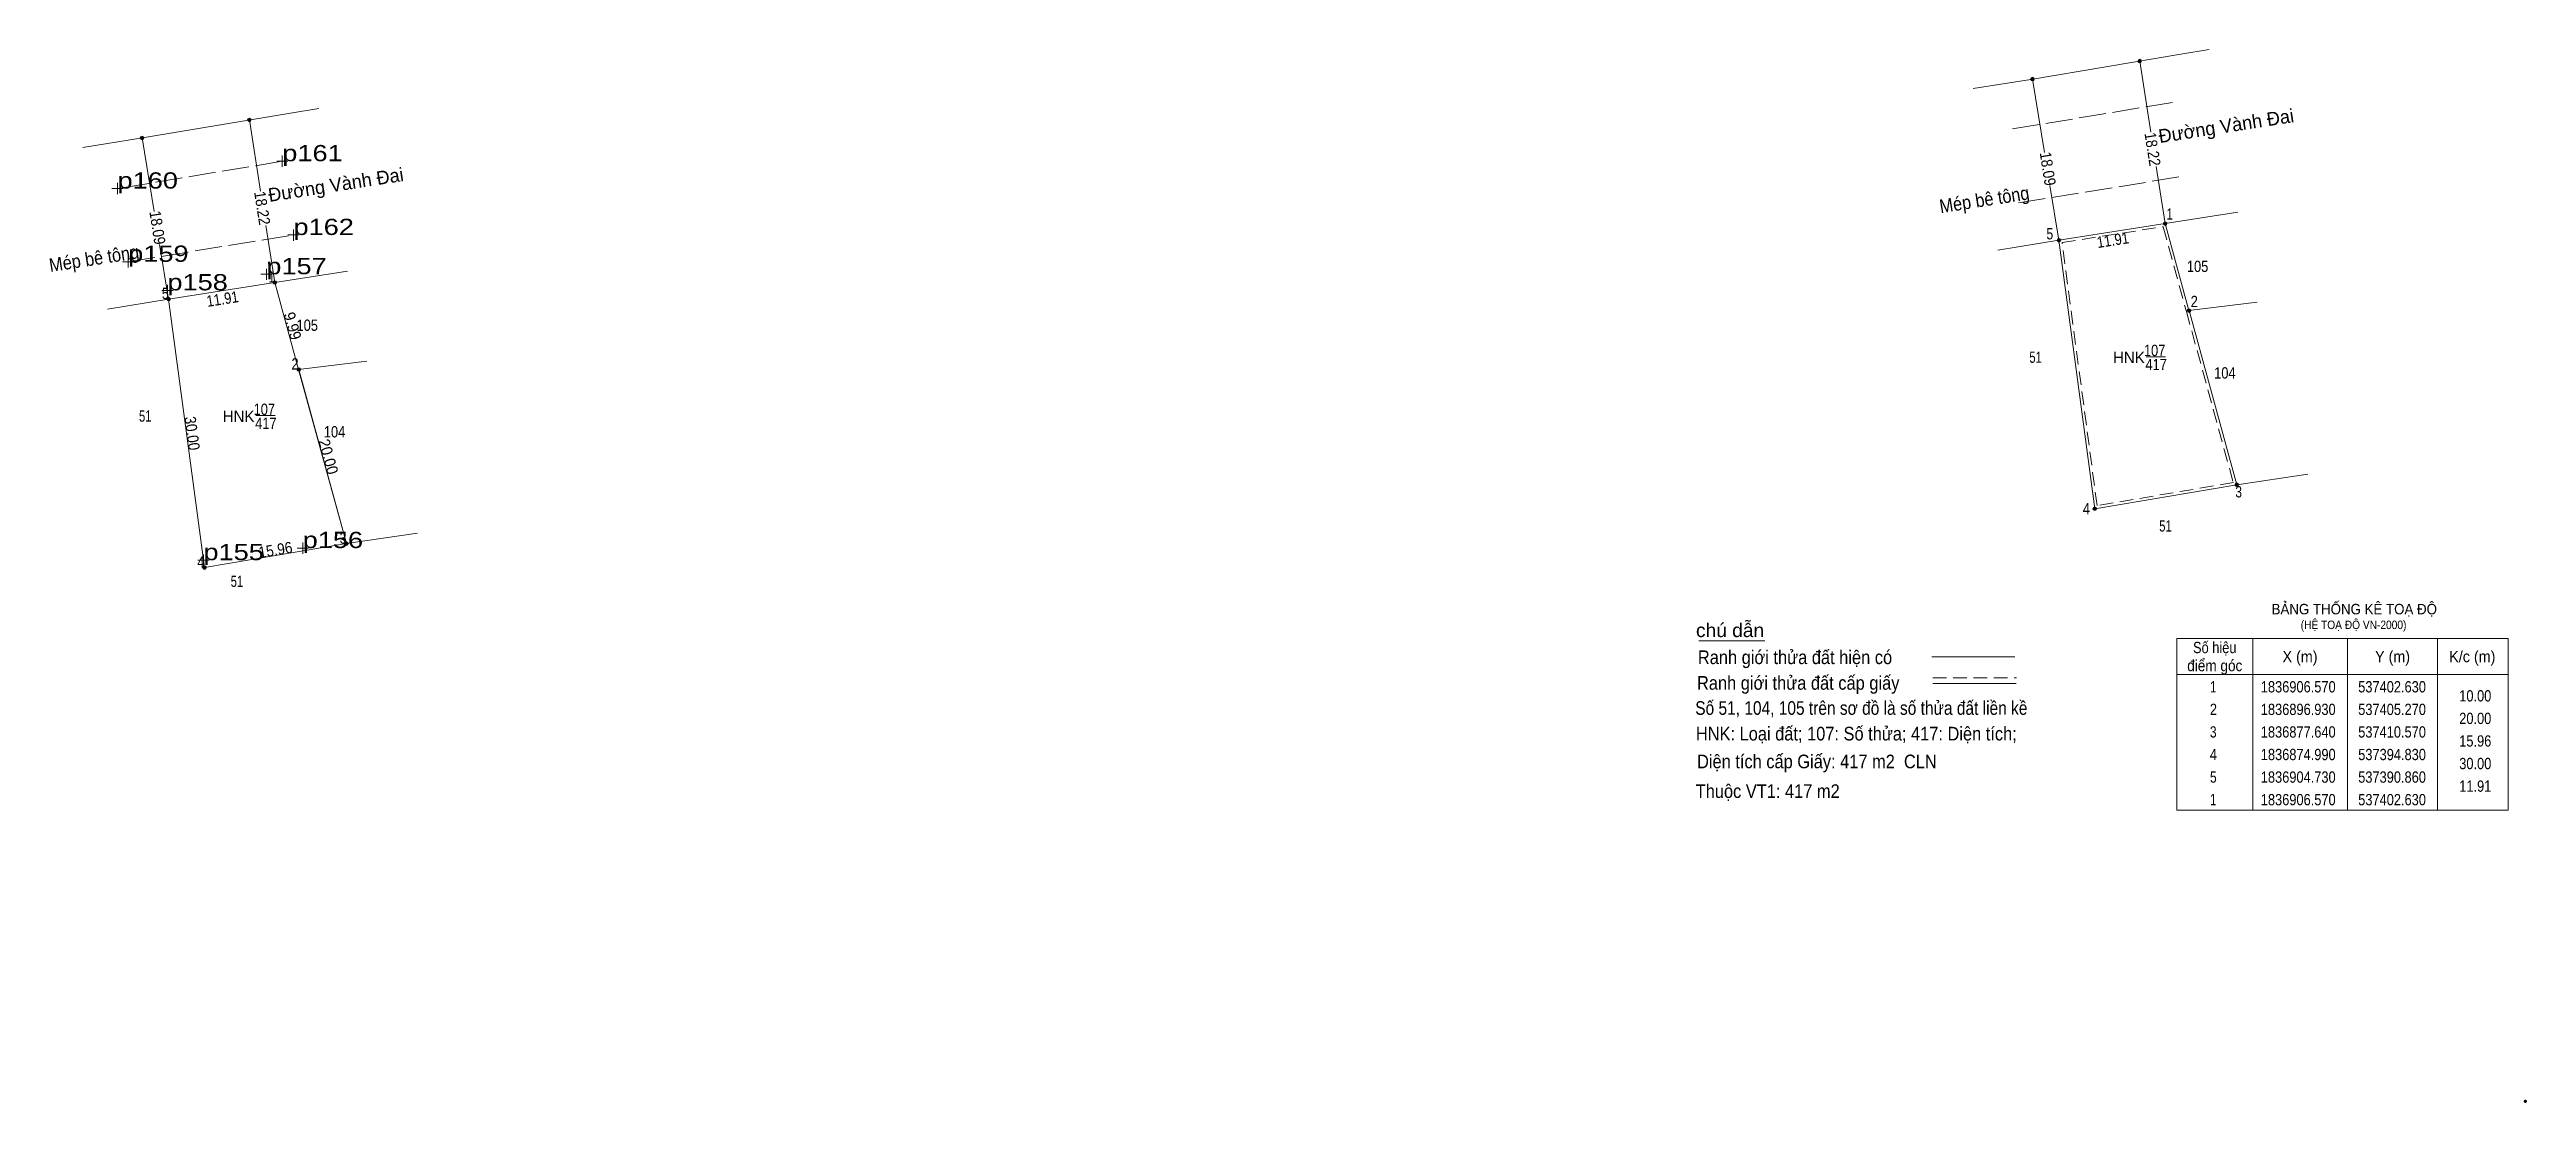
# Model space of a CAD drawing. Header units: metres. Extents: x 537174 to 537652, y 1836816 to 1836959.
# Drawn here: x 537377.7 to 537652.2, y 1836815.7 to 1836932.4 of the extents above; entities that cross this region are included whole.
import ezdxf
from ezdxf.enums import TextEntityAlignment as Align

# ---------------------------------------------------------------- set-up
doc = ezdxf.new("R2010")
doc.units = ezdxf.units.M
doc.header["$LTSCALE"] = 0.5
doc.header["$PDMODE"] = 32
doc.header["$PDSIZE"] = 0.25
doc.linetypes.add('LONG_DASHED', pattern=[7.5, 6, -1.5])
doc.linetypes.add('MEDIUM_DASHED', pattern=[4.5, 3, -1.5])
for name, color, linetype, lineweight in [('1', 7, 'Continuous', 13), ('10', 7, 'Continuous', 13), ('13', 7, 'Continuous', 13), ('15', 7, 'Continuous', 13), ('17', 7, 'Continuous', 13), ('23', 7, 'Continuous', 13), ('6', 7, 'LONG_DASHED', 13), ('63', 7, 'Continuous', 13), ('7', 7, 'Continuous', 13)]:
    doc.layers.add(name, color=color, linetype=linetype, lineweight=lineweight)
doc.layers.add('12', color=7, linetype='Continuous')
doc.layers.add('36', color=7, linetype='Continuous')

msp = doc.modelspace()

# ---------------------------------------------------------------- texts
at = {"layer": '1', "width": 0.85}
for p in [(537611.145, 1836896.86), (537401.635, 1836890.34)]:
    msp.add_text('417', height=1.25, dxfattribs=at).set_placement(p, align=Align.CENTER)
at = {"layer": '1'}
for s, height, width, p in [('BẢNG THỐNG KÊ TOẠ ĐỘ ', 1.159, 0.95, (537623.94, 1836869.81)), ('(HỆ TOẠ ĐỘ VN-2000)', 0.9374, 0.9, (537627.16, 1836868.18))]:
    msp.add_text(s, height=height, dxfattribs=dict(at, width=width)).set_placement(p)
at = {"layer": '12', "width": 1.25}
for s, p in [('p161', (537403.46, 1836920)), ('p160', (537385.2, 1836916.97)), ('p162', (537404.7, 1836911.83)), ('p159', (537386.38, 1836908.86)), ('p157', (537401.69, 1836907.48)), ('p158', (537390.73, 1836905.7)), ('p156', (537405.72, 1836877.15)), ('p155', (537394.72, 1836875.81))]:
    msp.add_text(s, height=1.8, dxfattribs=at).set_placement(p)
at = {"layer": '13'}
for s, width, p in [('105', 0.85, (537615.735, 1836907.73)), ('105', 0.85, (537406.225, 1836901.21)), ('51', 0.75, (537597.785, 1836897.67)), ('107', 0.85, (537610.975, 1836898.42)), ('104', 0.85, (537618.76, 1836895.93)), ('51', 0.75, (537388.275, 1836891.15)), ('107', 0.85, (537401.465, 1836891.9)), ('104', 0.85, (537409.25, 1836889.41)), ('51', 0.75, (537612.175, 1836878.98)), ('51', 0.75, (537398.435, 1836872.85))]:
    msp.add_text(s, height=1.25, dxfattribs=dict(at, width=width)).set_placement(p, align=Align.CENTER)
for p in [(537608.125, 1836897.64), (537398.615, 1836891.12)]:
    msp.add_text('HNK', height=1.25, dxfattribs=at).set_placement(p, align=Align.CENTER)
at = {"layer": '36'}
for p in [(537619.0195, 1836923.177), (537409.5095, 1836916.657)]:
    msp.add_text('Đường Vành Đai', height=1.5, rotation=8.856, dxfattribs=at).set_placement(p, align=Align.CENTER)
at = {"layer": '36', "width": 0.9}
for p in [(537592.2145, 1836915.0135), (537382.7045, 1836908.4935)]:
    msp.add_text('Mép bê tông', height=1.5, rotation=8.856, dxfattribs=at).set_placement(p, align=Align.CENTER)
at = {"layer": '6'}
for s, height, width, p in [('chú dẫn', 1.512, 1.05, (537560.14, 1836867.29)), ('Ranh giới thửa đất hiện có ', 1.512, 0.9, (537560.35, 1836864.3)), ('Ranh giới thửa đất cấp giấy', 1.512, 0.9, (537560.25, 1836861.46)), ('Số 51, 104, 105 trên sơ đồ là số thửa đất liền kề', 1.51, 0.85, (537560.06, 1836858.68)), ('HNK: Loại đất; 107: Số thửa; 417: Diện tích;', 1.51, 0.9, (537560.13, 1836855.84)), ('Diện tích cấp Giấy: 417 m2  CLN', 1.51, 0.9, (537560.26, 1836852.76)), ('Thuộc VT1: 417 m2', 1.51, 0.9, (537560.11, 1836849.47))]:
    msp.add_text(s, height=height, dxfattribs=dict(at, width=width)).set_placement(p)
at = {"layer": '63'}
for s, rotation, width, p in [('18.22', 278.842, 0.9, (537610.1331, 1836921.236)), ('18.09', 278.842, 0.9, (537598.5223, 1836919.0711)), ('18.22', 278.842, 0.9, (537400.6231, 1836914.7161)), ('18.09', 278.842, 0.9, (537389.0123, 1836912.5511)), ('11.91', 8.885, 0.85, (537606.4385, 1836910.6543)), ('11.91', 8.885, 0.85, (537396.9285, 1836904.1343)), ('9.99', 285.315, 0.95, (537403.9935, 1836901.5901)), ('30.00', 277.603, 0.9, (537392.8513, 1836889.7777)), ('20.00', 285.363, 0.95, (537407.9674, 1836887.1106)), ('15.96', 9.557, 0.9, (537402.8062, 1836876.3376))]:
    msp.add_text(s, height=1.25, rotation=rotation, dxfattribs=dict(at, width=width)).set_placement(p, align=Align.CENTER)
for s, width, p in [(' 1', 0.75, (537612.99, 1836913.53)), (' 5', 0.8, (537599.73, 1836911.34)), (' 5', 0.8, (537390.86, 1836904.73)), (' 1', 0.75, (537402.63, 1836906.57)), (' 2', 0.85, (537615.76, 1836903.84)), (' 2', 0.85, (537405.27, 1836896.93)), (' 3', 0.8, (537620.66, 1836882.76)), (' 4', 0.85, (537603.81, 1836880.88)), (' 3', 0.8, (537410.57, 1836877.64)), (' 4', 0.85, (537394.83, 1836874.99)), ('20.00', 0.85, (537648.29, 1836857.66)), ('10.00', 0.85, (537648.29, 1836860.16)), ('15.96', 0.85, (537648.29, 1836855.16)), ('30.00', 0.85, (537648.29, 1836852.66)), ('11.91', 0.85, (537648.29, 1836850.16))]:
    msp.add_text(s, height=1.25, dxfattribs=dict(at, width=width)).set_placement(p, align=Align.RIGHT)
for s, width, p in [('điểm góc', 0.9, (537617.64, 1836863.51)), ('Số hiệu', 0.85, (537617.64, 1836865.51)), ('X (m)', 0.95, (537627.09, 1836864.51)), ('Y (m)', 0.95, (537637.345, 1836864.51)), ('K/c (m)', 0.95, (537646.185, 1836864.51)), (' 1', 0.75, (537617.29, 1836861.16)), ('1836906.570', 0.85, (537626.89, 1836861.16)), ('537402.630', 0.85, (537637.29, 1836861.16)), (' 2', 0.85, (537617.295, 1836858.66)), ('1836896.930', 0.85, (537626.89, 1836858.66)), ('537405.270', 0.85, (537637.29, 1836858.66)), (' 3', 0.8, (537617.285, 1836856.16)), ('1836877.640', 0.85, (537626.89, 1836856.16)), ('537410.570', 0.85, (537637.29, 1836856.16)), (' 4', 0.85, (537617.29, 1836853.66)), ('1836874.990', 0.85, (537626.89, 1836853.66)), ('537394.830', 0.85, (537637.29, 1836853.66)), (' 5', 0.8, (537617.295, 1836851.16)), ('1836904.730', 0.85, (537626.89, 1836851.16)), ('537390.860', 0.85, (537637.29, 1836851.16)), (' 1', 0.75, (537617.29, 1836848.66)), ('1836906.570', 0.85, (537626.89, 1836848.66)), ('537402.630', 0.85, (537637.29, 1836848.66))]:
    msp.add_text(s, height=1.25, dxfattribs=dict(at, width=width)).set_placement(p, align=Align.CENTER)

# ---------------------------------------------------------------- hatches: boundary and pattern name
at = {"layer": '63'}
for points in [[(537609.52, 1836931.09, 1), (537609.12, 1836931.09, 1)], [(537597.63, 1836929.1, 1), (537597.23, 1836929.1, 1)], [(537400.01, 1836924.57, 1), (537399.61, 1836924.57, 1)], [(537388.12, 1836922.58, 1), (537387.72, 1836922.58, 1)], [(537600.57, 1836911.25, 1), (537600.17, 1836911.25, 1)], [(537612.34, 1836913.09, 1), (537611.94, 1836913.09, 1)], [(537402.83, 1836906.57, 1), (537402.43, 1836906.57, 1)], [(537391.06, 1836904.73, 1), (537390.66, 1836904.73, 1)], [(537614.99, 1836903.45, 1), (537614.59, 1836903.45, 1)], [(537405.48, 1836896.93, 1), (537405.08, 1836896.93, 1)], [(537620.28, 1836884.16, 1), (537619.88, 1836884.16, 1)], [(537604.54, 1836881.51, 1), (537604.14, 1836881.51, 1)], [(537410.77, 1836877.64, 1), (537410.37, 1836877.64, 1)], [(537395.03, 1836874.99, 1), (537394.63, 1836874.99, 1)]]:
    msp.add_hatch(color=256, dxfattribs=at).paths.add_polyline_path(points)

# ---------------------------------------------------------------- linework, layer by layer
at = {"layer": '1', "linetype": 'MEDIUM_DASHED'}
msp.add_lwpolyline([(537611.92, 1836912.75), (537614.49, 1836903.37), (537619.7, 1836884.4), (537604.6, 1836881.86), (537600.71, 1836911)], close=True, dxfattribs=at)
at = {"layer": '1'}
msp.add_lwpolyline([(537402.63, 1836906.57), (537405.27, 1836896.93), (537410.57, 1836877.64), (537394.83, 1836874.99), (537390.86, 1836904.73)], close=True, dxfattribs=at)
at = {"layer": '10'}
for p, q in [((537612.14, 1836913.09), (537614.78, 1836903.45)), ((537402.63, 1836906.57), (537405.27, 1836896.93)), ((537622.34, 1836904.38), (537614.78, 1836903.45)), ((537614.79, 1836903.45), (537620.08, 1836884.16)), ((537412.83, 1836897.86), (537405.27, 1836896.93)), ((537405.28, 1836896.93), (537410.57, 1836877.64)), ((537620.08, 1836884.16), (537627.97, 1836885.34)), ((537410.57, 1836877.64), (537418.46, 1836878.82))]:
    msp.add_line(p, q, dxfattribs=at)
at = {"layer": '13'}
for p, q in [((537610.03, 1836898.34), (537612.18, 1836898.34)), ((537400.52, 1836891.82), (537402.67, 1836891.82))]:
    msp.add_line(p, q, dxfattribs=at)
at = {"layer": '15'}
for p, q in [((537609.32, 1836931.09), (537610.55, 1836923.22)), ((537597.43, 1836929.1), (537598.76, 1836920.97)), ((537387.92, 1836922.58), (537389.25, 1836914.45)), ((537399.81, 1836924.57), (537401.04, 1836916.7)), ((537611.15, 1836919.41), (537612.14, 1836913.09)), ((537599.36, 1836917.3), (537600.35, 1836911.25)), ((537401.64, 1836912.89), (537402.63, 1836906.57)), ((537600.37, 1836911.25), (537604.34, 1836881.51)), ((537389.85, 1836910.78), (537390.84, 1836904.73)), ((537390.86, 1836904.73), (537394.83, 1836874.99)), ((537604.34, 1836881.51), (537620.08, 1836884.16)), ((537394.83, 1836874.99), (537410.57, 1836877.64))]:
    msp.add_line(p, q, dxfattribs=at)
at = {"layer": '17'}
msp.add_line((537560.46, 1836866.88), (537567.77, 1836866.88), dxfattribs=at)
at = {"layer": '23'}
for p, q in [((537597.26, 1836929.07), (537613.89, 1836931.85)), ((537613.89, 1836931.85), (537617, 1836932.37)), ((537590.88, 1836928.06), (537597.26, 1836929.07)), ((537387.75, 1836922.55), (537404.38, 1836925.33)), ((537404.38, 1836925.33), (537407.49, 1836925.85)), ((537381.37, 1836921.54), (537387.75, 1836922.55)), ((537600.37, 1836911.25), (537593.59, 1836910.14)), ((537390.86, 1836904.73), (537384.08, 1836903.62))]:
    msp.add_line(p, q, dxfattribs=at)
for points in [[(537620.19, 1836914.35), (537612.14, 1836913.09), (537600.37, 1836911.25)], [(537410.68, 1836907.83), (537402.63, 1836906.57), (537390.86, 1836904.73)]]:
    msp.add_lwpolyline(points, dxfattribs=at)
at = {"layer": '6'}
for p, q in [((537612.97, 1836926.52), (537594.71, 1836923.49)), ((537403.46, 1836920), (537385.2, 1836916.97)), ((537595.89, 1836915.38), (537614.21, 1836918.35)), ((537386.38, 1836908.86), (537404.7, 1836911.83))]:
    msp.add_line(p, q, dxfattribs=at)
at = {"layer": '6', "linetype": 'Continuous'}
for p, q in [((537586.27, 1836865.12), (537595.49, 1836865.12)), ((537586.41, 1836862.16), (537595.62, 1836862.16))]:
    msp.add_line(p, q, dxfattribs=at)
at = {"layer": '6', "linetype": 'MEDIUM_DASHED'}
msp.add_line((537586.41, 1836862.79), (537595.67, 1836862.79), dxfattribs=at)
at = {"layer": '6'}
msp.add_point((537652.06, 1836815.87), dxfattribs=at)
at = {"layer": '63'}
for p, q in [((537621.84, 1836867.13), (537621.84, 1836848.13)), ((537632.34, 1836867.13), (537632.34, 1836848.13)), ((537642.34, 1836867.13), (537642.34, 1836848.13)), ((537613.44, 1836863.13), (537650.14, 1836863.13))]:
    msp.add_line(p, q, dxfattribs=at)
msp.add_lwpolyline([(537613.44, 1836867.13), (537650.14, 1836867.13), (537650.14, 1836848.13), (537613.44, 1836848.13)], close=True, dxfattribs=at)
for centre in [(537609.32, 1836931.09), (537597.43, 1836929.1), (537399.81, 1836924.57), (537387.92, 1836922.58), (537600.37, 1836911.25), (537612.14, 1836913.09), (537402.63, 1836906.57), (537390.86, 1836904.73), (537614.79, 1836903.45), (537405.28, 1836896.93), (537620.08, 1836884.16), (537604.34, 1836881.51), (537410.57, 1836877.64), (537394.83, 1836874.99)]:
    msp.add_circle(centre, 0.2, dxfattribs=at)
at = {"layer": '7'}
for p, q in [((537404.09, 1836920), (537402.84, 1836920)), ((537403.46, 1836919.38), (537403.46, 1836920.62)), ((537385.82, 1836916.97), (537384.57, 1836916.97)), ((537385.2, 1836916.34), (537385.2, 1836917.59)), ((537405.33, 1836911.83), (537404.08, 1836911.83)), ((537404.7, 1836911.2), (537404.7, 1836912.45)), ((537387.01, 1836908.86), (537385.76, 1836908.86)), ((537386.38, 1836908.24), (537386.38, 1836909.49)), ((537391.35, 1836905.7), (537390.1, 1836905.7)), ((537390.73, 1836905.08), (537390.73, 1836906.32)), ((537402.31, 1836907.48), (537401.07, 1836907.48)), ((537401.69, 1836906.85), (537401.69, 1836908.1)), ((537395.34, 1836875.81), (537394.09, 1836875.81)), ((537394.72, 1836875.18), (537394.72, 1836876.43)), ((537406.35, 1836877.15), (537405.1, 1836877.15)), ((537405.72, 1836876.53), (537405.72, 1836877.78))]:
    msp.add_line(p, q, dxfattribs=at)

msp.set_redraw_order([(e.dxf.handle, doc.entitydb.next_handle()) for e in msp.query("TEXT MTEXT ATTDEF DIMENSION ARC_DIMENSION")])  # texts and dimensions are drawn at this point

doc.saveas('drawing.dxf')
